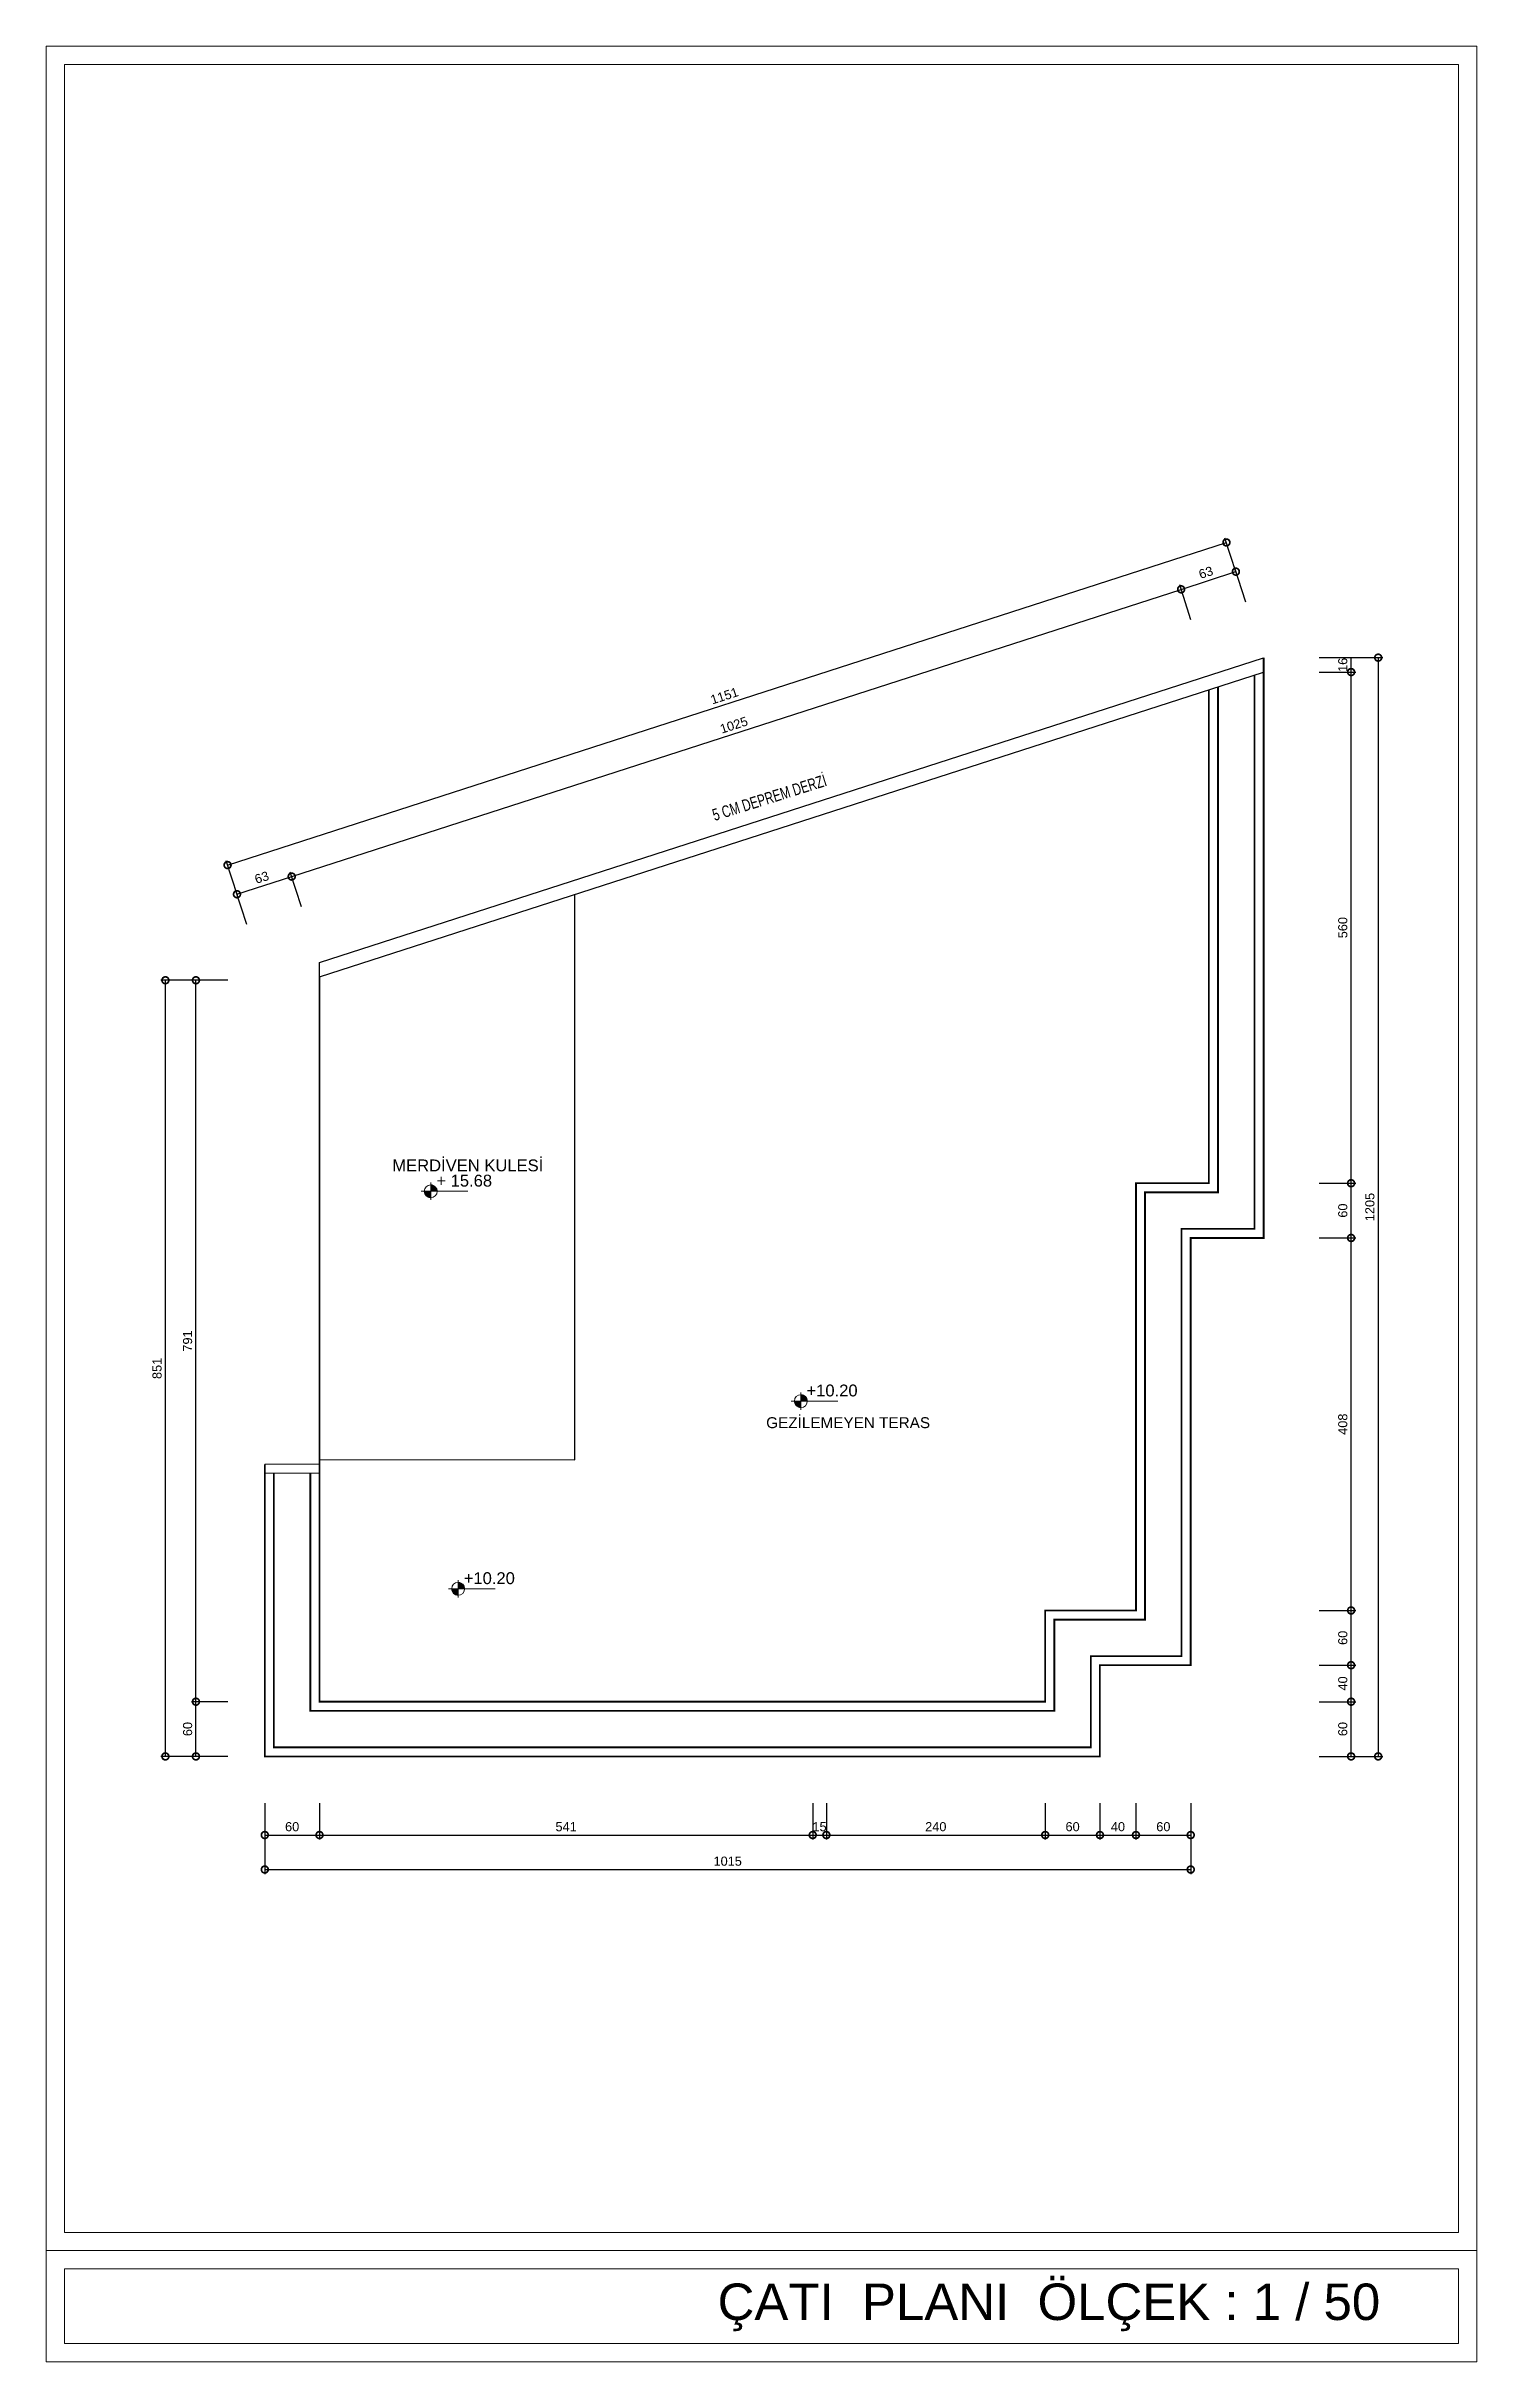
# Model space of a CAD drawing. Header units: millimetres. Extents: x 7519 to 33116, y -1769 to 3101.
# Drawn here: x 22472 to 24041, y 562 to 3101 of the extents above; entities that cross this region are included whole.
import ezdxf

# ---------------------------------------------------------------- set-up
doc = ezdxf.new("R2010")
doc.units = ezdxf.units.MM
doc.linetypes.add('ACAD_ISO04W100', pattern=[30, 24, -3, 0, -3])
for name, color, linetype, lineweight in [('iç ölçü x', 20, 'Continuous', 9), ('KOT_ŞABLON', 6, 'Continuous', 0), ('tarama', 157, 'Continuous', 15)]:
    doc.layers.add(name, color=color, linetype=linetype, lineweight=lineweight)
doc.styles.add('ARIAL', font='arial.ttf', dxfattribs={"height": 10})
doc.styles.get("Standard").update_dxf_attribs({"font": 'arial.ttf'})
doc.dimstyles.new('KESİT', dxfattribs={"dimscale": 0, "dimtxt": 10, "dimasz": 15, "dimexe": 5, "dimexo": 5, "dimgap": 4, "dimtad": 1, "dimdec": 0, "dimdsep": 46, "dimtxsty": 'ARIAL', "dimblk": 'DOTSMALL', "dimcen": -2, "dimclrd": 256, "dimclre": 8, "dimclrt": 4, "dimadec": 0, "dimazin": 0, "dimtfac": 0.533333, "dimtdec": 0, "dimtix": 1, "dimtmove": 2, "dimatfit": 3, "dimldrblk": 'DOTSMALL', "dimfxl": 35, "dimfxlon": 1, "dimtolj": 1, "dimarcsym": 0})

msp = doc.modelspace()

# ---------------------------------------------------------------- texts
msp.add_text('GEZİLEMEYEN TERAS', height=12).set_placement((23261.476, 1585.789))
at = {"layer": 'iç ölçü x', "linetype": 'ACAD_ISO04W100', "lineweight": 50, "width": 0.7}
msp.add_text('5 CM DEPREM DERZİ', height=13, rotation=17.421294, dxfattribs=at).set_placement((23205.018, 2251.365))
at = {"layer": 'iç ölçü x'}
for s, height, p in [('MERDİVEN KULESİ', 13, (22851.557, 1867.329)), ('+ 15.68', 13, (22899.85, 1850.643)), ('+10.20', 13, (23305.703, 1620.583)), ('+10.20', 13, (22929.872, 1414.814)), ('ÇATI  PLANI  ÖLÇEK : 1 / 50', 40, (23208.203, 608.009))]:
    msp.add_text(s, height=height, dxfattribs=at).set_placement(p)

# ---------------------------------------------------------------- blocks, each defined once
blk = doc.blocks.new('_DotSmall')
at = {"color": 0, "linetype": 'ByBlock', "const_width": 0.5}
blk.add_lwpolyline([(-0.0625, 0, 1), (0.0625, 0, 1)], format="xyb", close=True, dxfattribs=at)
blk = doc.blocks.new('*D279')
at = {"layer": 'Defpoints', "color": 0, "lineweight": 100, "transparency": 16777216}
for p in [(22711.7, 1225.9), (22771.7, 1225.9), (22771.7, 1139.7)]:
    blk.add_point(p, dxfattribs=at)
at = {"layer": 'iç ölçü x', "color": 8, "lineweight": -2, "transparency": 16777216}
for p, q in [((22711.7, 1174.7), (22711.7, 1134.7)), ((22771.7, 1174.7), (22771.7, 1134.7))]:
    blk.add_line(p, q, dxfattribs=at)
at = {"layer": 'iç ölçü x', "lineweight": -2, "transparency": 16777216}
blk.add_line((22711.7, 1139.7), (22771.7, 1139.7), dxfattribs=at)
at = {"layer": 'iç ölçü x', "lineweight": -2, "transparency": 16777216, "xscale": 15, "yscale": 15, "zscale": 15, "rotation": 180}
blk.add_blockref('_DotSmall', (22711.7, 1139.7), dxfattribs=at)
at = {"layer": 'iç ölçü x', "lineweight": -2, "transparency": 16777216, "xscale": 15, "yscale": 15, "zscale": 15}
blk.add_blockref('_DotSmall', (22771.7, 1139.7), dxfattribs=at)
at = {"layer": 'iç ölçü x', "color": 4, "transparency": 16777216, "insert": (22741.7, 1148.8), "char_height": 10, "attachment_point": 5, "style": 'ARIAL'}
blk.add_mtext('\\A1;60', dxfattribs=at)
blk = doc.blocks.new('*D280')
at = {"layer": 'Defpoints', "color": 0, "lineweight": 100, "transparency": 16777216}
for p in [(23312.5, 1285.9), (22771.7, 1225.9), (23312.5, 1139.7)]:
    blk.add_point(p, dxfattribs=at)
at = {"layer": 'iç ölçü x', "color": 8, "lineweight": -2, "transparency": 16777216}
for p, q in [((22771.7, 1174.7), (22771.7, 1134.7)), ((23312.5, 1174.7), (23312.5, 1134.7))]:
    blk.add_line(p, q, dxfattribs=at)
at = {"layer": 'iç ölçü x', "lineweight": -2, "transparency": 16777216}
blk.add_line((22771.7, 1139.7), (23312.5, 1139.7), dxfattribs=at)
at = {"layer": 'iç ölçü x', "lineweight": -2, "transparency": 16777216, "xscale": 15, "yscale": 15, "zscale": 15, "rotation": 180}
blk.add_blockref('_DotSmall', (22771.7, 1139.7), dxfattribs=at)
at = {"layer": 'iç ölçü x', "lineweight": -2, "transparency": 16777216, "xscale": 15, "yscale": 15, "zscale": 15}
blk.add_blockref('_DotSmall', (23312.5, 1139.7), dxfattribs=at)
at = {"layer": 'iç ölçü x', "color": 4, "transparency": 16777216, "insert": (23042.1, 1148.8), "char_height": 10, "attachment_point": 5, "style": 'ARIAL'}
blk.add_mtext('\\A1;541', dxfattribs=at)
blk = doc.blocks.new('*D281')
at = {"layer": 'Defpoints', "color": 0, "lineweight": 100, "transparency": 16777216}
for p in [(23312.5, 1285.9), (23327.5, 1285.9), (23327.5, 1139.7)]:
    blk.add_point(p, dxfattribs=at)
at = {"layer": 'iç ölçü x', "color": 8, "lineweight": -2, "transparency": 16777216}
for p, q in [((23312.5, 1174.7), (23312.5, 1134.7)), ((23327.5, 1174.7), (23327.5, 1134.7))]:
    blk.add_line(p, q, dxfattribs=at)
at = {"layer": 'iç ölçü x', "lineweight": -2, "transparency": 16777216}
blk.add_line((23312.5, 1139.7), (23327.5, 1139.7), dxfattribs=at)
at = {"layer": 'iç ölçü x', "color": 4, "transparency": 16777216, "insert": (23320, 1148.8), "char_height": 10, "attachment_point": 5, "style": 'ARIAL'}
blk.add_mtext('\\A1;15', dxfattribs=at)
blk = doc.blocks.new('*D282')
at = {"layer": 'Defpoints', "color": 0, "lineweight": 100, "transparency": 16777216}
for p in [(23327.5, 1285.9), (23567.5, 1285.9), (23567.5, 1139.7)]:
    blk.add_point(p, dxfattribs=at)
at = {"layer": 'iç ölçü x', "color": 8, "lineweight": -2, "transparency": 16777216}
for p, q in [((23327.5, 1174.7), (23327.5, 1134.7)), ((23567.5, 1174.7), (23567.5, 1134.7))]:
    blk.add_line(p, q, dxfattribs=at)
at = {"layer": 'iç ölçü x', "lineweight": -2, "transparency": 16777216}
blk.add_line((23327.5, 1139.7), (23567.5, 1139.7), dxfattribs=at)
at = {"layer": 'iç ölçü x', "lineweight": -2, "transparency": 16777216, "xscale": 15, "yscale": 15, "zscale": 15, "rotation": 180}
blk.add_blockref('_DotSmall', (23327.5, 1139.7), dxfattribs=at)
at = {"layer": 'iç ölçü x', "lineweight": -2, "transparency": 16777216, "xscale": 15, "yscale": 15, "zscale": 15}
blk.add_blockref('_DotSmall', (23567.5, 1139.7), dxfattribs=at)
at = {"layer": 'iç ölçü x', "color": 4, "transparency": 16777216, "insert": (23447.5, 1148.8), "char_height": 10, "attachment_point": 5, "style": 'ARIAL'}
blk.add_mtext('\\A1;240', dxfattribs=at)
blk = doc.blocks.new('*D283')
at = {"layer": 'Defpoints', "color": 0, "lineweight": 100, "transparency": 16777216}
for p in [(23567.5, 1285.9), (23627.5, 1225.9), (23627.5, 1139.7)]:
    blk.add_point(p, dxfattribs=at)
at = {"layer": 'iç ölçü x', "color": 8, "lineweight": -2, "transparency": 16777216}
for p, q in [((23567.5, 1174.7), (23567.5, 1134.7)), ((23627.5, 1174.7), (23627.5, 1134.7))]:
    blk.add_line(p, q, dxfattribs=at)
at = {"layer": 'iç ölçü x', "lineweight": -2, "transparency": 16777216}
blk.add_line((23567.5, 1139.7), (23627.5, 1139.7), dxfattribs=at)
at = {"layer": 'iç ölçü x', "lineweight": -2, "transparency": 16777216, "xscale": 15, "yscale": 15, "zscale": 15, "rotation": 180}
blk.add_blockref('_DotSmall', (23567.5, 1139.7), dxfattribs=at)
at = {"layer": 'iç ölçü x', "lineweight": -2, "transparency": 16777216, "xscale": 15, "yscale": 15, "zscale": 15}
blk.add_blockref('_DotSmall', (23627.5, 1139.7), dxfattribs=at)
at = {"layer": 'iç ölçü x', "color": 4, "transparency": 16777216, "insert": (23597.5, 1148.8), "char_height": 10, "attachment_point": 5, "style": 'ARIAL'}
blk.add_mtext('\\A1;60', dxfattribs=at)
blk = doc.blocks.new('*D284')
at = {"layer": 'Defpoints', "color": 0, "lineweight": 100, "transparency": 16777216}
for p in [(23667, 1385.9), (23627.5, 1225.9), (23667, 1139.7)]:
    blk.add_point(p, dxfattribs=at)
at = {"layer": 'iç ölçü x', "color": 8, "lineweight": -2, "transparency": 16777216}
for p, q in [((23627.5, 1174.7), (23627.5, 1134.7)), ((23667, 1174.7), (23667, 1134.7))]:
    blk.add_line(p, q, dxfattribs=at)
at = {"layer": 'iç ölçü x', "lineweight": -2, "transparency": 16777216}
blk.add_line((23627.5, 1139.7), (23667, 1139.7), dxfattribs=at)
at = {"layer": 'iç ölçü x', "lineweight": -2, "transparency": 16777216, "xscale": 15, "yscale": 15, "zscale": 15, "rotation": 180}
blk.add_blockref('_DotSmall', (23627.5, 1139.7), dxfattribs=at)
at = {"layer": 'iç ölçü x', "lineweight": -2, "transparency": 16777216, "xscale": 15, "yscale": 15, "zscale": 15}
blk.add_blockref('_DotSmall', (23667, 1139.7), dxfattribs=at)
at = {"layer": 'iç ölçü x', "color": 4, "transparency": 16777216, "insert": (23647.2, 1148.8), "char_height": 10, "attachment_point": 5, "style": 'ARIAL'}
blk.add_mtext('\\A1;40', dxfattribs=at)
blk = doc.blocks.new('*D285')
at = {"layer": 'Defpoints', "color": 0, "lineweight": 100, "transparency": 16777216}
for p in [(23667, 1385.9), (23727, 1325.9), (23727, 1139.7)]:
    blk.add_point(p, dxfattribs=at)
at = {"layer": 'iç ölçü x', "color": 8, "lineweight": -2, "transparency": 16777216}
for p, q in [((23667, 1174.7), (23667, 1134.7)), ((23727, 1174.7), (23727, 1134.7))]:
    blk.add_line(p, q, dxfattribs=at)
at = {"layer": 'iç ölçü x', "lineweight": -2, "transparency": 16777216}
blk.add_line((23667, 1139.7), (23727, 1139.7), dxfattribs=at)
at = {"layer": 'iç ölçü x', "lineweight": -2, "transparency": 16777216, "xscale": 15, "yscale": 15, "zscale": 15, "rotation": 180}
blk.add_blockref('_DotSmall', (23667, 1139.7), dxfattribs=at)
at = {"layer": 'iç ölçü x', "lineweight": -2, "transparency": 16777216, "xscale": 15, "yscale": 15, "zscale": 15}
blk.add_blockref('_DotSmall', (23727, 1139.7), dxfattribs=at)
at = {"layer": 'iç ölçü x', "color": 4, "transparency": 16777216, "insert": (23697, 1148.8), "char_height": 10, "attachment_point": 5, "style": 'ARIAL'}
blk.add_mtext('\\A1;60', dxfattribs=at)
blk = doc.blocks.new('*D286')
at = {"layer": 'Defpoints', "color": 0, "lineweight": 100, "transparency": 16777216}
for p in [(22711.7, 1174.7), (23727, 1174.7), (23727, 1101.9)]:
    blk.add_point(p, dxfattribs=at)
at = {"layer": 'iç ölçü x', "color": 8, "lineweight": -2, "transparency": 16777216}
for p, q in [((22711.7, 1136.9), (22711.7, 1096.9)), ((23727, 1136.9), (23727, 1096.9))]:
    blk.add_line(p, q, dxfattribs=at)
at = {"layer": 'iç ölçü x', "lineweight": -2, "transparency": 16777216}
blk.add_line((22711.7, 1101.9), (23727, 1101.9), dxfattribs=at)
at = {"layer": 'iç ölçü x', "lineweight": -2, "transparency": 16777216, "xscale": 15, "yscale": 15, "zscale": 15, "rotation": 180}
blk.add_blockref('_DotSmall', (22711.7, 1101.9), dxfattribs=at)
at = {"layer": 'iç ölçü x', "lineweight": -2, "transparency": 16777216, "xscale": 15, "yscale": 15, "zscale": 15}
blk.add_blockref('_DotSmall', (23727, 1101.9), dxfattribs=at)
at = {"layer": 'iç ölçü x', "color": 4, "transparency": 16777216, "insert": (23219.3, 1111), "char_height": 10, "attachment_point": 5, "style": 'ARIAL'}
blk.add_mtext('\\A1;1015', dxfattribs=at)
blk = doc.blocks.new('*D287')
at = {"layer": 'Defpoints', "color": 0, "lineweight": 100, "transparency": 16777216}
for p in [(22741.2, 2190.5), (22771.7, 2096.2), (22711.7, 2076.8)]:
    blk.add_point(p, dxfattribs=at)
at = {"layer": 'iç ölçü x', "lineweight": -2, "transparency": 16777216}
blk.add_line((22681.2, 2171.1), (22741.2, 2190.5), dxfattribs=at)
at = {"layer": 'iç ölçü x', "color": 8, "lineweight": -2, "transparency": 16777216}
for p, q in [((22752, 2157.2), (22739.7, 2195.3)), ((22692, 2137.8), (22679.7, 2175.9))]:
    blk.add_line(p, q, dxfattribs=at)
at = {"layer": 'iç ölçü x', "lineweight": -2, "transparency": 16777216, "xscale": 15, "yscale": 15, "zscale": 15}
for p, rotation in [((22741.2, 2190.5), 17.89537143019461), ((22681.2, 2171.1), 197.8953714301946)]:
    blk.add_blockref('_DotSmall', p, dxfattribs=dict(at, rotation=rotation))
at = {"layer": 'iç ölçü x', "color": 4, "transparency": 16777216, "insert": (22708.4, 2189.5), "char_height": 10, "attachment_point": 5, "rotation": 17.8954, "style": 'ARIAL'}
blk.add_mtext('\\A1;63', dxfattribs=at)
blk = doc.blocks.new('*D288')
at = {"layer": 'Defpoints', "color": 0, "lineweight": 100, "transparency": 16777216}
for p in [(23716.5, 2505.4), (23747, 2411.1), (22771.7, 2096.2)]:
    blk.add_point(p, dxfattribs=at)
at = {"layer": 'iç ölçü x', "lineweight": -2, "transparency": 16777216}
blk.add_line((22741.2, 2190.5), (23716.5, 2505.4), dxfattribs=at)
at = {"layer": 'iç ölçü x', "color": 8, "lineweight": -2, "transparency": 16777216}
for p, q in [((23727.3, 2472.1), (23715, 2510.2)), ((22752, 2157.2), (22739.7, 2195.3))]:
    blk.add_line(p, q, dxfattribs=at)
at = {"layer": 'iç ölçü x', "lineweight": -2, "transparency": 16777216, "xscale": 15, "yscale": 15, "zscale": 15}
for p, rotation in [((23716.5, 2505.4), 17.8953714301946), ((22741.2, 2190.5), 197.8953714301946)]:
    blk.add_blockref('_DotSmall', p, dxfattribs=dict(at, rotation=rotation))
at = {"layer": 'iç ölçü x', "color": 4, "transparency": 16777216, "insert": (23226.1, 2356.6), "char_height": 10, "attachment_point": 5, "rotation": 17.8954, "style": 'ARIAL'}
blk.add_mtext('\\A1;1025', dxfattribs=at)
blk = doc.blocks.new('*D289')
at = {"layer": 'Defpoints', "color": 0, "lineweight": 100, "transparency": 16777216}
for p in [(23776.5, 2524.8), (23807, 2430.5), (23747, 2411.1)]:
    blk.add_point(p, dxfattribs=at)
at = {"layer": 'iç ölçü x', "lineweight": -2, "transparency": 16777216}
blk.add_line((23716.5, 2505.4), (23776.5, 2524.8), dxfattribs=at)
at = {"layer": 'iç ölçü x', "color": 8, "lineweight": -2, "transparency": 16777216}
for p, q in [((23787.3, 2491.5), (23775, 2529.6)), ((23727.3, 2472.1), (23715, 2510.2))]:
    blk.add_line(p, q, dxfattribs=at)
at = {"layer": 'iç ölçü x', "lineweight": -2, "transparency": 16777216, "xscale": 15, "yscale": 15, "zscale": 15}
for p, rotation in [((23776.5, 2524.8), 17.8953714301946), ((23716.5, 2505.4), 197.8953714301946)]:
    blk.add_blockref('_DotSmall', p, dxfattribs=dict(at, rotation=rotation))
at = {"layer": 'iç ölçü x', "color": 4, "transparency": 16777216, "insert": (23743.7, 2523.8), "char_height": 10, "attachment_point": 5, "rotation": 17.8954, "style": 'ARIAL'}
blk.add_mtext('\\A1;63', dxfattribs=at)
blk = doc.blocks.new('*D290')
at = {"layer": 'Defpoints', "color": 0, "lineweight": 100, "transparency": 16777216}
for p in [(23766.2, 2556.8), (23787.3, 2491.5), (22692, 2137.8)]:
    blk.add_point(p, dxfattribs=at)
at = {"layer": 'iç ölçü x', "lineweight": -2, "transparency": 16777216}
blk.add_line((22670.9, 2203.1), (23766.2, 2556.8), dxfattribs=at)
at = {"layer": 'iç ölçü x', "color": 8, "lineweight": -2, "transparency": 16777216}
for p, q in [((23776.9, 2523.5), (23764.6, 2561.5)), ((22681.7, 2169.8), (22669.4, 2207.9))]:
    blk.add_line(p, q, dxfattribs=at)
at = {"layer": 'iç ölçü x', "lineweight": -2, "transparency": 16777216, "xscale": 15, "yscale": 15, "zscale": 15}
for p, rotation in [((23766.2, 2556.8), 17.89537143019628), ((22670.9, 2203.1), 197.8953714301963)]:
    blk.add_blockref('_DotSmall', p, dxfattribs=dict(at, rotation=rotation))
at = {"layer": 'iç ölçü x', "color": 4, "transparency": 16777216, "insert": (23215.7, 2388.6), "char_height": 10, "attachment_point": 5, "rotation": 17.8954, "style": 'ARIAL'}
blk.add_mtext('\\A1;1151', dxfattribs=at)
blk = doc.blocks.new('*D291')
at = {"layer": 'Defpoints', "color": 0, "lineweight": 100, "transparency": 16777216}
for p in [(22636.2, 1285.9), (22711.7, 1285.9), (22711.7, 1225.9)]:
    blk.add_point(p, dxfattribs=at)
at = {"layer": 'iç ölçü x', "color": 8, "lineweight": -2, "transparency": 16777216}
for p, q in [((22671.2, 1285.9), (22631.2, 1285.9)), ((22671.2, 1225.9), (22631.2, 1225.9))]:
    blk.add_line(p, q, dxfattribs=at)
at = {"layer": 'iç ölçü x', "lineweight": -2, "transparency": 16777216}
blk.add_line((22636.2, 1225.9), (22636.2, 1285.9), dxfattribs=at)
at = {"layer": 'iç ölçü x', "lineweight": -2, "transparency": 16777216, "xscale": 15, "yscale": 15, "zscale": 15}
for p, rotation in [((22636.2, 1285.9), 90), ((22636.2, 1225.9), 270)]:
    blk.add_blockref('_DotSmall', p, dxfattribs=dict(at, rotation=rotation))
at = {"layer": 'iç ölçü x', "color": 4, "transparency": 16777216, "insert": (22627.1, 1255.9), "char_height": 10, "attachment_point": 5, "rotation": 90, "style": 'ARIAL'}
blk.add_mtext('\\A1;60', dxfattribs=at)
blk = doc.blocks.new('*D292')
at = {"layer": 'Defpoints', "color": 0, "lineweight": 100, "transparency": 16777216}
for p in [(22636.2, 2076.8), (22711.7, 2076.8), (22711.7, 1285.9)]:
    blk.add_point(p, dxfattribs=at)
at = {"layer": 'iç ölçü x', "color": 8, "lineweight": -2, "transparency": 16777216}
for p, q in [((22671.2, 2076.8), (22631.2, 2076.8)), ((22671.2, 1285.9), (22631.2, 1285.9))]:
    blk.add_line(p, q, dxfattribs=at)
at = {"layer": 'iç ölçü x', "lineweight": -2, "transparency": 16777216}
blk.add_line((22636.2, 1285.9), (22636.2, 2076.8), dxfattribs=at)
at = {"layer": 'iç ölçü x', "lineweight": -2, "transparency": 16777216, "xscale": 15, "yscale": 15, "zscale": 15}
for p, rotation in [((22636.2, 2076.8), 90), ((22636.2, 1285.9), 270)]:
    blk.add_blockref('_DotSmall', p, dxfattribs=dict(at, rotation=rotation))
at = {"layer": 'iç ölçü x', "color": 4, "transparency": 16777216, "insert": (22627.1, 1681.3), "char_height": 10, "attachment_point": 5, "rotation": 90, "style": 'ARIAL'}
blk.add_mtext('\\A1;791', dxfattribs=at)
blk = doc.blocks.new('*D293')
at = {"layer": 'Defpoints', "color": 0, "lineweight": 100, "transparency": 16777216}
for p in [(22602.7, 2076.8), (22711.7, 2076.8), (22711.7, 1225.9)]:
    blk.add_point(p, dxfattribs=at)
at = {"layer": 'iç ölçü x', "color": 8, "lineweight": -2, "transparency": 16777216}
for p, q in [((22637.7, 2076.8), (22597.7, 2076.8)), ((22637.7, 1225.9), (22597.7, 1225.9))]:
    blk.add_line(p, q, dxfattribs=at)
at = {"layer": 'iç ölçü x', "lineweight": -2, "transparency": 16777216}
blk.add_line((22602.7, 1225.9), (22602.7, 2076.8), dxfattribs=at)
at = {"layer": 'iç ölçü x', "lineweight": -2, "transparency": 16777216, "xscale": 15, "yscale": 15, "zscale": 15}
for p, rotation in [((22602.7, 2076.8), 90), ((22602.7, 1225.9), 270)]:
    blk.add_blockref('_DotSmall', p, dxfattribs=dict(at, rotation=rotation))
at = {"layer": 'iç ölçü x', "color": 4, "transparency": 16777216, "insert": (22593.6, 1651.3), "char_height": 10, "attachment_point": 5, "rotation": 90, "style": 'ARIAL'}
blk.add_mtext('\\A1;851', dxfattribs=at)
blk = doc.blocks.new('*D294')
at = {"layer": 'Defpoints', "color": 0, "lineweight": 100, "transparency": 16777216}
for p in [(23567.5, 1285.9), (23902.9, 1285.9), (23627.5, 1225.9)]:
    blk.add_point(p, dxfattribs=at)
at = {"layer": 'iç ölçü x', "color": 8, "lineweight": -2, "transparency": 16777216}
for p, q in [((23867.9, 1285.9), (23907.9, 1285.9)), ((23867.9, 1225.9), (23907.9, 1225.9))]:
    blk.add_line(p, q, dxfattribs=at)
at = {"layer": 'iç ölçü x', "lineweight": -2, "transparency": 16777216}
blk.add_line((23902.9, 1225.9), (23902.9, 1285.9), dxfattribs=at)
at = {"layer": 'iç ölçü x', "lineweight": -2, "transparency": 16777216, "xscale": 15, "yscale": 15, "zscale": 15}
for p, rotation in [((23902.9, 1285.9), 90), ((23902.9, 1225.9), 270)]:
    blk.add_blockref('_DotSmall', p, dxfattribs=dict(at, rotation=rotation))
at = {"layer": 'iç ölçü x', "color": 4, "transparency": 16777216, "insert": (23893.8, 1255.9), "char_height": 10, "attachment_point": 5, "rotation": 90, "style": 'ARIAL'}
blk.add_mtext('\\A1;60', dxfattribs=at)
blk = doc.blocks.new('*D295')
at = {"layer": 'Defpoints', "color": 0, "lineweight": 100, "transparency": 16777216}
for p in [(23727, 1325.9), (23902.9, 1325.9), (23567.5, 1285.9)]:
    blk.add_point(p, dxfattribs=at)
at = {"layer": 'iç ölçü x', "color": 8, "lineweight": -2, "transparency": 16777216}
for p, q in [((23867.9, 1325.9), (23907.9, 1325.9)), ((23867.9, 1285.9), (23907.9, 1285.9))]:
    blk.add_line(p, q, dxfattribs=at)
at = {"layer": 'iç ölçü x', "lineweight": -2, "transparency": 16777216}
blk.add_line((23902.9, 1285.9), (23902.9, 1325.9), dxfattribs=at)
at = {"layer": 'iç ölçü x', "lineweight": -2, "transparency": 16777216, "xscale": 15, "yscale": 15, "zscale": 15}
for p, rotation in [((23902.9, 1325.9), 90), ((23902.9, 1285.9), 270)]:
    blk.add_blockref('_DotSmall', p, dxfattribs=dict(at, rotation=rotation))
at = {"layer": 'iç ölçü x', "color": 4, "transparency": 16777216, "insert": (23893.8, 1305.9), "char_height": 10, "attachment_point": 5, "rotation": 90, "style": 'ARIAL'}
blk.add_mtext('\\A1;40', dxfattribs=at)
blk = doc.blocks.new('*D296')
at = {"layer": 'Defpoints', "color": 0, "lineweight": 100, "transparency": 16777216}
for p in [(23667, 1385.9), (23902.9, 1385.9), (23727, 1325.9)]:
    blk.add_point(p, dxfattribs=at)
at = {"layer": 'iç ölçü x', "color": 8, "lineweight": -2, "transparency": 16777216}
for p, q in [((23867.9, 1385.9), (23907.9, 1385.9)), ((23867.9, 1325.9), (23907.9, 1325.9))]:
    blk.add_line(p, q, dxfattribs=at)
at = {"layer": 'iç ölçü x', "lineweight": -2, "transparency": 16777216}
blk.add_line((23902.9, 1325.9), (23902.9, 1385.9), dxfattribs=at)
at = {"layer": 'iç ölçü x', "lineweight": -2, "transparency": 16777216, "xscale": 15, "yscale": 15, "zscale": 15}
for p, rotation in [((23902.9, 1385.9), 90), ((23902.9, 1325.9), 270)]:
    blk.add_blockref('_DotSmall', p, dxfattribs=dict(at, rotation=rotation))
at = {"layer": 'iç ölçü x', "color": 4, "transparency": 16777216, "insert": (23893.8, 1355.9), "char_height": 10, "attachment_point": 5, "rotation": 90, "style": 'ARIAL'}
blk.add_mtext('\\A1;60', dxfattribs=at)
blk = doc.blocks.new('*D297')
at = {"layer": 'Defpoints', "color": 0, "lineweight": 100, "transparency": 16777216}
for p in [(23807, 1794.3), (23902.9, 1794.3), (23667, 1385.9)]:
    blk.add_point(p, dxfattribs=at)
at = {"layer": 'iç ölçü x', "color": 8, "lineweight": -2, "transparency": 16777216}
for p, q in [((23867.9, 1794.3), (23907.9, 1794.3)), ((23867.9, 1385.9), (23907.9, 1385.9))]:
    blk.add_line(p, q, dxfattribs=at)
at = {"layer": 'iç ölçü x', "lineweight": -2, "transparency": 16777216}
blk.add_line((23902.9, 1385.9), (23902.9, 1794.3), dxfattribs=at)
at = {"layer": 'iç ölçü x', "lineweight": -2, "transparency": 16777216, "xscale": 15, "yscale": 15, "zscale": 15}
for p, rotation in [((23902.9, 1794.3), 90), ((23902.9, 1385.9), 270)]:
    blk.add_blockref('_DotSmall', p, dxfattribs=dict(at, rotation=rotation))
at = {"layer": 'iç ölçü x', "color": 4, "transparency": 16777216, "insert": (23893.8, 1590.1), "char_height": 10, "attachment_point": 5, "rotation": 90, "style": 'ARIAL'}
blk.add_mtext('\\A1;408', dxfattribs=at)
blk = doc.blocks.new('*D298')
at = {"layer": 'Defpoints', "color": 0, "lineweight": 100, "transparency": 16777216}
for p in [(23747, 1854.3), (23902.9, 1854.3), (23807, 1794.3)]:
    blk.add_point(p, dxfattribs=at)
at = {"layer": 'iç ölçü x', "color": 8, "lineweight": -2, "transparency": 16777216}
for p, q in [((23867.9, 1854.3), (23907.9, 1854.3)), ((23867.9, 1794.3), (23907.9, 1794.3))]:
    blk.add_line(p, q, dxfattribs=at)
at = {"layer": 'iç ölçü x', "lineweight": -2, "transparency": 16777216}
blk.add_line((23902.9, 1794.3), (23902.9, 1854.3), dxfattribs=at)
at = {"layer": 'iç ölçü x', "lineweight": -2, "transparency": 16777216, "xscale": 15, "yscale": 15, "zscale": 15}
for p, rotation in [((23902.9, 1854.3), 90), ((23902.9, 1794.3), 270)]:
    blk.add_blockref('_DotSmall', p, dxfattribs=dict(at, rotation=rotation))
at = {"layer": 'iç ölçü x', "color": 4, "transparency": 16777216, "insert": (23893.8, 1824.3), "char_height": 10, "attachment_point": 5, "rotation": 90, "style": 'ARIAL'}
blk.add_mtext('\\A1;60', dxfattribs=at)
blk = doc.blocks.new('*D299')
at = {"layer": 'Defpoints', "color": 0, "lineweight": 100, "transparency": 16777216}
for p in [(23807, 2414.7), (23902.9, 2414.7), (23747, 1854.3)]:
    blk.add_point(p, dxfattribs=at)
at = {"layer": 'iç ölçü x', "color": 8, "lineweight": -2, "transparency": 16777216}
for p, q in [((23867.9, 2414.7), (23907.9, 2414.7)), ((23867.9, 1854.3), (23907.9, 1854.3))]:
    blk.add_line(p, q, dxfattribs=at)
at = {"layer": 'iç ölçü x', "lineweight": -2, "transparency": 16777216}
blk.add_line((23902.9, 1854.3), (23902.9, 2414.7), dxfattribs=at)
at = {"layer": 'iç ölçü x', "lineweight": -2, "transparency": 16777216, "xscale": 15, "yscale": 15, "zscale": 15}
for p, rotation in [((23902.9, 2414.7), 90), ((23902.9, 1854.3), 270)]:
    blk.add_blockref('_DotSmall', p, dxfattribs=dict(at, rotation=rotation))
at = {"layer": 'iç ölçü x', "color": 4, "transparency": 16777216, "insert": (23893.8, 2134.5), "char_height": 10, "attachment_point": 5, "rotation": 90, "style": 'ARIAL'}
blk.add_mtext('\\A1;560', dxfattribs=at)
blk = doc.blocks.new('*D300')
at = {"layer": 'Defpoints', "color": 0, "lineweight": 100, "transparency": 16777216}
for p in [(23807, 2430.5), (23807, 2414.7), (23902.9, 2430.5)]:
    blk.add_point(p, dxfattribs=at)
at = {"layer": 'iç ölçü x', "color": 8, "lineweight": -2, "transparency": 16777216}
for p, q in [((23867.9, 2430.5), (23907.9, 2430.5)), ((23867.9, 2414.7), (23907.9, 2414.7))]:
    blk.add_line(p, q, dxfattribs=at)
at = {"layer": 'iç ölçü x', "lineweight": -2, "transparency": 16777216}
blk.add_line((23902.9, 2414.7), (23902.9, 2430.5), dxfattribs=at)
at = {"layer": 'iç ölçü x', "color": 4, "transparency": 16777216, "insert": (23893.8, 2422.6), "char_height": 10, "attachment_point": 5, "rotation": 90, "style": 'ARIAL'}
blk.add_mtext('\\A1;16', dxfattribs=at)
blk = doc.blocks.new('*D301')
at = {"layer": 'Defpoints', "color": 0, "lineweight": 100, "transparency": 16777216}
for p in [(23867.9, 2430.5), (23867.9, 1225.9), (23932.6, 1225.9)]:
    blk.add_point(p, dxfattribs=at)
at = {"layer": 'iç ölçü x', "color": 8, "lineweight": -2, "transparency": 16777216}
for p, q in [((23897.6, 2430.5), (23937.6, 2430.5)), ((23897.6, 1225.9), (23937.6, 1225.9))]:
    blk.add_line(p, q, dxfattribs=at)
at = {"layer": 'iç ölçü x', "lineweight": -2, "transparency": 16777216}
blk.add_line((23932.6, 2430.5), (23932.6, 1225.9), dxfattribs=at)
at = {"layer": 'iç ölçü x', "lineweight": -2, "transparency": 16777216, "xscale": 15, "yscale": 15, "zscale": 15}
for p, rotation in [((23932.6, 2430.5), 90), ((23932.6, 1225.9), 270)]:
    blk.add_blockref('_DotSmall', p, dxfattribs=dict(at, rotation=rotation))
at = {"layer": 'iç ölçü x', "color": 4, "transparency": 16777216, "insert": (23923.5, 1828.2), "char_height": 10, "attachment_point": 5, "rotation": 90, "style": 'ARIAL'}
blk.add_mtext('\\A1;1205', dxfattribs=at)
blk = doc.blocks.new('A$C039E5E33')
at = {"layer": 'KOT_ŞABLON'}
h = blk.add_hatch(color=256, dxfattribs=at)
h.dxf.hatch_style = 1
h.paths.add_polyline_path([(-7.1, 0, 0.414214), (0, -7.1), (0, 0)])
h.paths.add_polyline_path([(0, 7.1), (0, 0), (7.1, 0, 0.414214)])
for p in [(0, 9.5), (0, -9.5)]:
    blk.add_line(p, (0, 0), dxfattribs=at)
blk.add_lwpolyline([(40.6, 0), (-10.7, 0)], dxfattribs=at)
blk.add_circle((0, 0), 7.06, dxfattribs=at)
blk = doc.blocks.new('A$C608A78B4')
at = {"layer": 'KOT_ŞABLON'}
h = blk.add_hatch(dxfattribs=at)
h.set_pattern_fill('JIS_LC_8', color=256, scale=0.025)
h.set_pattern_definition([(45, (-1970.74228, 532.69145), (-0.137885822, 0.137885822), []), (45, (-1970.73228, 532.69145), (-0.137885822, 0.137885822), [])])
h.paths.add_polyline_path([(7.1, 0, 0.414214), (0, 7.1), (0, 0)])
h.paths.add_polyline_path([(0, 0), (-7.1, 0, 0.414214), (0, -7.1)])
blk.add_line((0, 7.1), (0, -7.1), dxfattribs=at)
blk.add_lwpolyline([(7.1, 0), (-7.1, 0)], dxfattribs=at)
blk.add_circle((0, 0), 7.06, dxfattribs=at)
at = {"layer": 'iç ölçü x'}
blk.add_blockref('A$C039E5E33', (0, 0), dxfattribs=at)

# ---------------------------------------------------------------- dimensions: what is measured, and where the dimension line sits
for p1, p2, distance, picture, middle in [((22691.976, 2137.836), (23787.255, 2491.503), 68.599, '*D290', (23215.739, 2388.614)), ((22711.684, 2076.802), (22771.684, 2096.176), 99.136, '*D287', (22708.422, 2189.498))]:
    dim = msp.add_aligned_dim(p1=p1, p2=p2, distance=distance, dimstyle='KESİT', override={"dimscale": 1}, dxfattribs=at)
    dim.commit()
    dim.dimension.update_dxf_attribs({"geometry": picture, "text_midpoint": middle})
for base, p1, p2, angle, picture, middle in [((23776.5, 2524.81), (23746.963, 2411.096), (23806.963, 2430.47), 197.895371, '*D289', (23743.701, 2523.791)), ((23716.5, 2505.436), (22771.684, 2096.176), (23746.963, 2411.096), 197.895371, '*D288', (23226.063, 2356.641)), ((23902.861, 2414.707), (23746.963, 1854.336), (23806.963, 2414.707), 90, '*D299', (23893.756, 2134.522)), ((23902.861, 2430.47), (23806.963, 2414.707), (23806.963, 2430.47), 90, '*D300', (23893.756, 2422.589)), ((23932.578, 1225.894), (23867.861, 2430.47), (23867.861, 1225.894), 90, '*D301', (23923.473, 1828.182)), ((22602.716, 2076.802), (22711.684, 1225.894), (22711.684, 2076.802), 90, '*D293', (22593.61, 1651.348)), ((22636.163, 2076.802), (22711.684, 1285.894), (22711.684, 2076.802), 90, '*D292', (22627.057, 1681.348)), ((23902.861, 1854.336), (23806.963, 1794.336), (23746.963, 1854.336), 90, '*D298', (23893.756, 1824.336)), ((23902.861, 1794.336), (23666.963, 1385.894), (23806.963, 1794.336), 90, '*D297', (23893.756, 1590.115)), ((23902.861, 1385.894), (23726.963, 1325.894), (23666.963, 1385.894), 90, '*D296', (23893.756, 1355.894)), ((23902.861, 1325.894), (23567.455, 1285.894), (23726.963, 1325.894), 90, '*D295', (23893.756, 1305.894)), ((22636.163, 1285.894), (22711.684, 1225.894), (22711.684, 1285.894), 90, '*D291', (22627.057, 1255.894)), ((23902.861, 1285.894), (23627.455, 1225.894), (23567.455, 1285.894), 90, '*D294', (23893.756, 1255.894))]:
    dim = msp.add_linear_dim(base=base, p1=p1, p2=p2, angle=angle, dimstyle='KESİT', override={"dimscale": 1}, dxfattribs=at)
    dim.commit()
    dim.dimension.update_dxf_attribs({"geometry": picture, "text_midpoint": middle})
for base, p1, p2, picture, middle in [((23666.963, 1139.69), (23627.455, 1225.894), (23666.963, 1385.894), '*D284', (23647.209, 1148.796)), ((23726.963, 1139.69), (23666.963, 1385.894), (23726.963, 1325.894), '*D285', (23696.963, 1148.796)), ((23312.455, 1139.69), (22771.684, 1225.894), (23312.455, 1285.894), '*D280', (23042.069, 1148.796)), ((23327.455, 1139.69), (23312.455, 1285.894), (23327.455, 1285.894), '*D281', (23319.955, 1148.796)), ((23567.455, 1139.69), (23327.455, 1285.894), (23567.455, 1285.894), '*D282', (23447.455, 1148.796)), ((23627.455, 1139.69), (23567.455, 1285.894), (23627.455, 1225.894), '*D283', (23597.455, 1148.796)), ((22771.684, 1139.69), (22711.684, 1225.894), (22771.684, 1225.894), '*D279', (22741.684, 1148.796)), ((23726.963, 1101.901), (22711.684, 1174.69), (23726.963, 1174.69), '*D286', (23219.323, 1111.007))]:
    dim = msp.add_linear_dim(base=base, p1=p1, p2=p2, dimstyle='KESİT', override={"dimscale": 1}, dxfattribs=at)
    dim.commit()
    dim.dimension.update_dxf_attribs({"geometry": picture, "text_midpoint": middle})

# ---------------------------------------------------------------- linework, layer by layer
at = {"layer": 'iç ölçü x'}
for points in [[(22472.113, 684.072), (24040.612, 684.072), (24040.612, 3100.74), (22472.113, 3100.74)], [(22492.113, 704.072), (24020.612, 704.072), (24020.612, 3080.74), (22492.113, 3080.74)], [(22472.113, 684.072), (24040.612, 684.072), (24040.612, 562.318), (22472.113, 562.318)], [(22492.113, 664.072), (24020.612, 664.072), (24020.612, 582.318), (22492.113, 582.318)]]:
    msp.add_lwpolyline(points, close=True, dxfattribs=at)
at = {"layer": 'tarama', "lineweight": 30}
for p, q in [((22771.684, 2096.176), (23806.963, 2430.47)), ((22771.684, 2080.414), (23806.963, 2414.707)), ((22771.684, 2080.414), (22771.684, 2096.176))]:
    msp.add_line(p, q, dxfattribs=at)
at = {"layer": 'tarama'}
for p, q in [((22771.684, 1546.273), (22711.684, 1546.273)), ((22771.684, 1536.273), (22711.684, 1536.273))]:
    msp.add_line(p, q, dxfattribs=at)
at = {"layer": 'tarama', "const_width": 2}
for points in [[(22711.684, 1546.273), (22711.684, 1225.894), (23627.455, 1225.894), (23627.455, 1325.894), (23726.963, 1325.894), (23726.963, 1794.336), (23806.963, 1794.336), (23806.963, 2430.47)], [(22721.684, 1536.273), (22721.684, 1235.894), (23617.455, 1235.894), (23617.455, 1335.894), (23716.963, 1335.894), (23716.963, 1804.336), (23796.963, 1804.336), (23796.963, 2411.478)], [(22761.684, 1536.273), (22761.684, 1275.894), (23577.455, 1275.894), (23577.455, 1375.894), (23676.963, 1375.894), (23676.963, 1844.336), (23756.963, 1844.336), (23756.963, 2398.562)], [(22771.684, 2080.414), (22771.684, 1285.894), (23567.455, 1285.894), (23567.455, 1385.894), (23666.963, 1385.894), (23666.963, 1854.336), (23746.963, 1854.336), (23746.963, 2395.333)]]:
    msp.add_lwpolyline(points, dxfattribs=at)
at = {"layer": 'tarama', "lineweight": 30}
msp.add_lwpolyline([(22771.684, 2080.414), (22771.684, 1551.273), (23051.684, 1551.219), (23051.684, 2170.826)], dxfattribs=at)

# ---------------------------------------------------------------- block references
at = {"layer": 'iç ölçü x'}
for p in [(22893.694, 1845.488), (23299.547, 1615.427), (22923.716, 1409.658)]:
    msp.add_blockref('A$C608A78B4', p, dxfattribs=at)

msp.set_redraw_order([(e.dxf.handle, doc.entitydb.next_handle()) for e in msp.query("TEXT MTEXT ATTDEF DIMENSION ARC_DIMENSION")])  # texts and dimensions are drawn at this point

doc.saveas('drawing.dxf')
